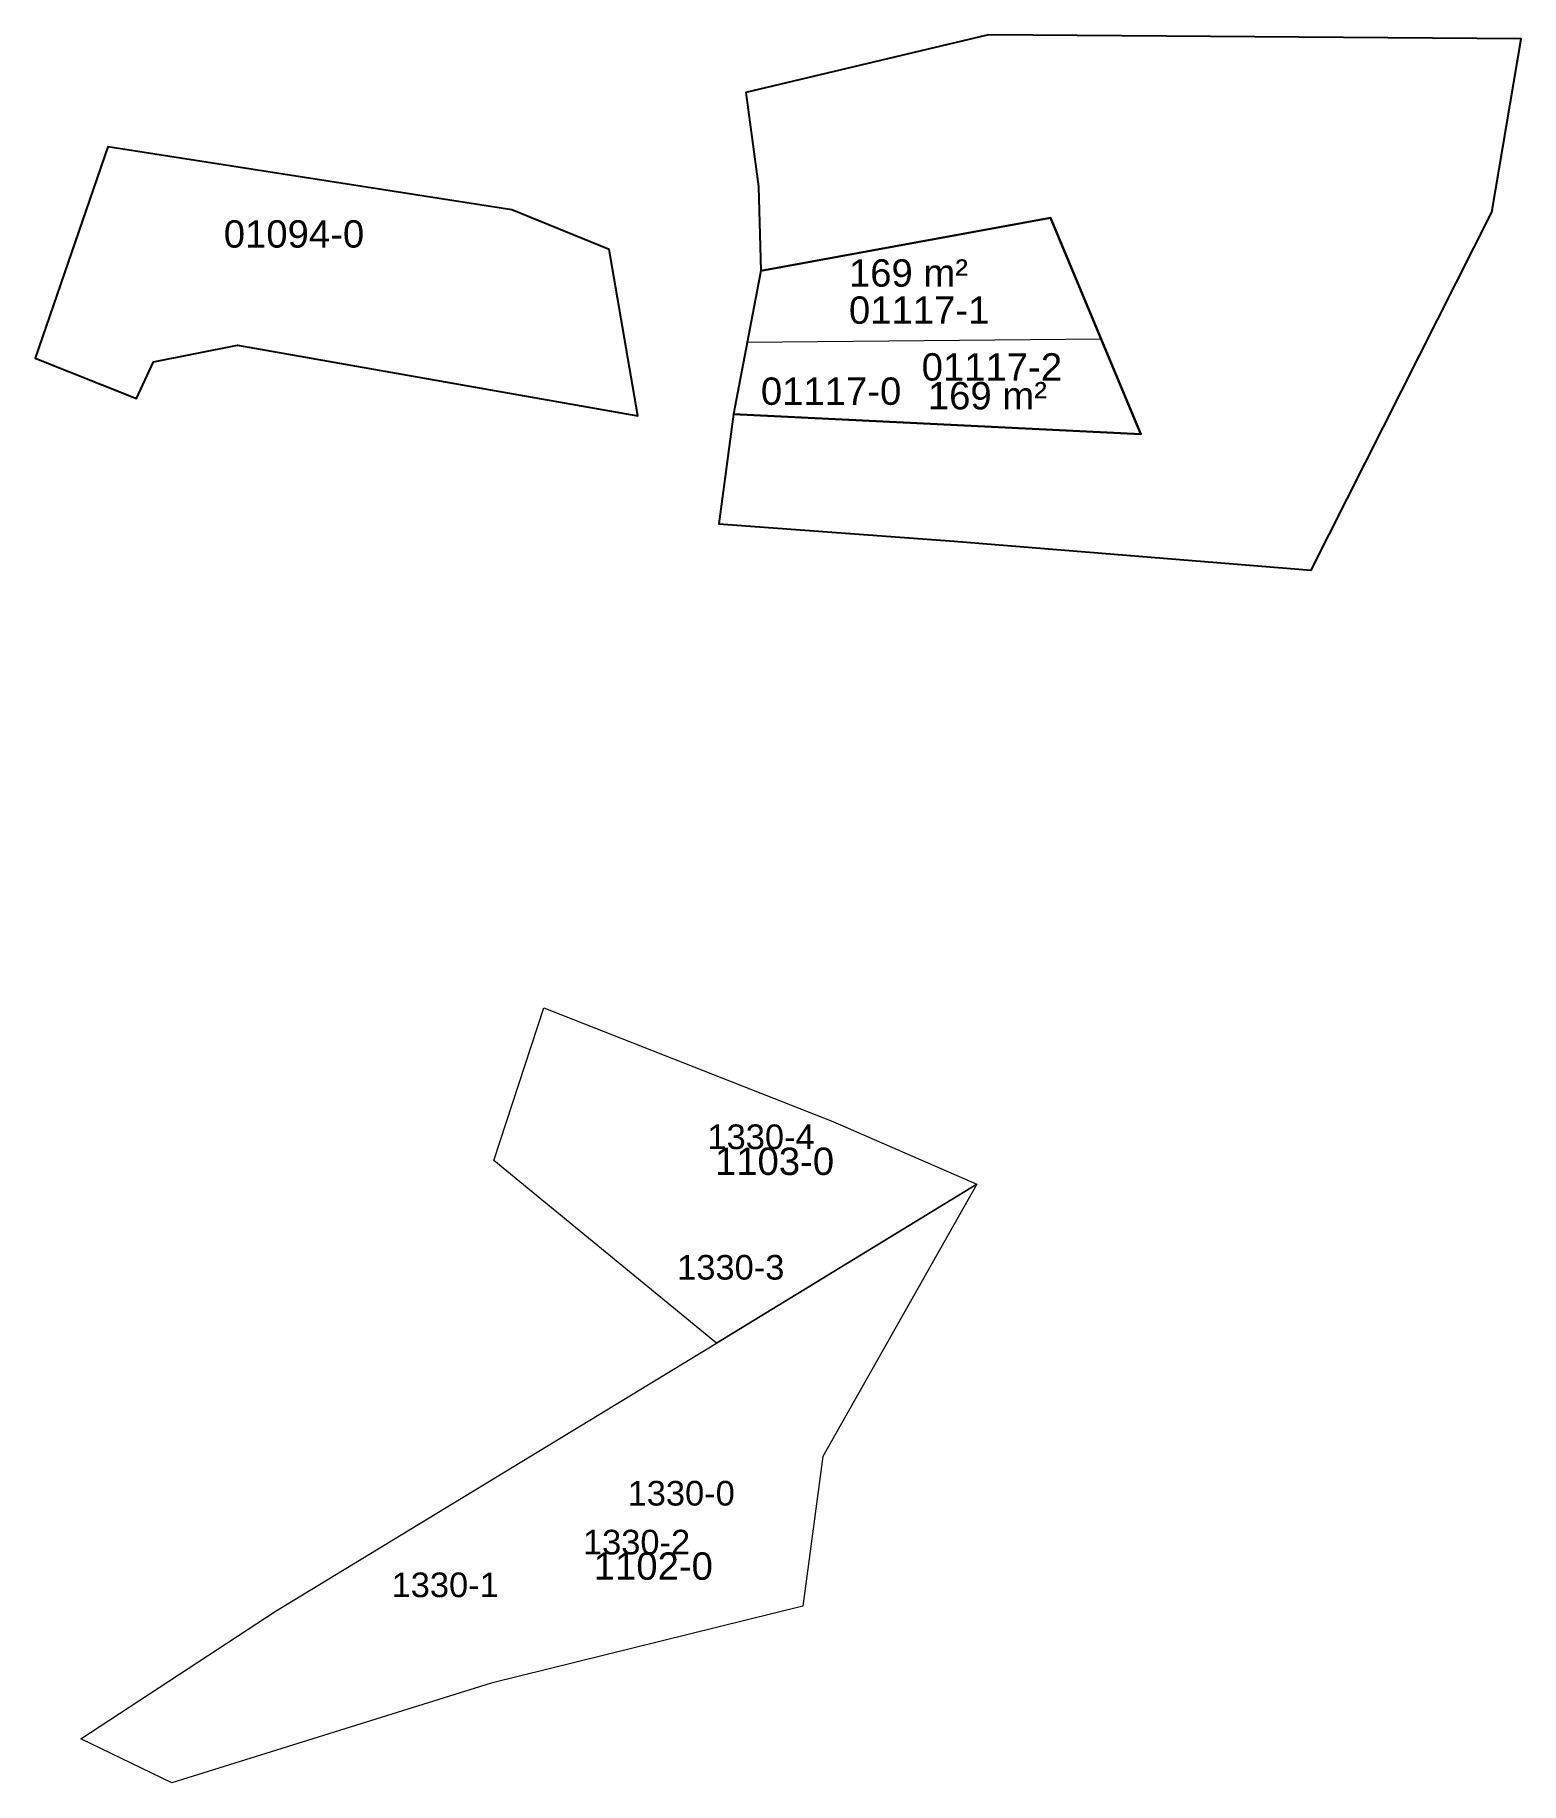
# Model space of a CAD drawing. Header units: metres. Extents: x 7510632 to 7511778, y 4687705 to 4689163.
# Drawn here: x 7511027.5 to 7511135.9, y 4688488.1 to 4688615.8 of the extents above; entities that cross this region are included whole.
import ezdxf

# ---------------------------------------------------------------- set-up
doc = ezdxf.new("R2010")
doc.units = ezdxf.units.M
for name, color, linetype, lineweight in [('Ndarje e re', 1, 'Continuous', 0), ('Nr Parceles Baze', 7, 'Continuous', 0), ('Nr-Ri', 1, 'Continuous', 0), ('Parc-Re', 1, 'Continuous', 0), ('Parcela Baze', 7, 'Continuous', 0)]:
    doc.layers.add(name, color=color, linetype=linetype, lineweight=lineweight)
doc.styles.get("Standard").update_dxf_attribs({"font": 'arial.ttf'})

msp = doc.modelspace()

# ---------------------------------------------------------------- texts
at = {"layer": 'Ndarje e re'}
for s, p in [('169 m²', (7511086.88, 4688597.4)), ('01117-1', (7511086.88, 4688594.69)), ('01117-2', (7511092.19, 4688590.54)), ('169 m²', (7511092.64, 4688588.44))]:
    msp.add_text(s, height=2, dxfattribs=at).set_placement(p)
at = {"layer": 'Nr Parceles Baze'}
for s, p in [('01094-0', (7511041.24, 4688600.25)), ('01117-0', (7511080.45, 4688588.77)), ('1103-0', (7511077.1, 4688532.53)), ('1102-0', (7511068.25, 4688502.97))]:
    msp.add_text(s, height=2, dxfattribs=at).set_placement(p)
at = {"layer": 'Nr-Ri'}
for s, p in [('1330-4', (7511076.55, 4688534.42)), ('1330-3 ', (7511074.34, 4688524.89)), ('1330-2', (7511067.46, 4688504.82)), ('1330-1', (7511053.49, 4688501.7))]:
    msp.add_text(s, height=1.8, dxfattribs=at).set_placement(p)
at = {"layer": 'Parc-Re', "color": 0}
msp.add_text('1330-0', height=1.8, dxfattribs=at).set_placement((7511070.72, 4688508.39))

# ---------------------------------------------------------------- linework, layer by layer
at = {"layer": 'Ndarje e re', "flags": 128}
msp.add_lwpolyline([(7511105.3, 4688593.56), (7511079.45, 4688593.32)], dxfattribs=at)
at = {"layer": 'Parc-Re', "color": 0, "flags": 128}
for points in [[(7511096.21, 4688531.87), (7511084.97, 4688511.96), (7511083.51, 4688501.04), (7511060.75, 4688495.43), (7511037.46, 4688488.13), (7511030.8, 4688491.36), (7511045.07, 4688500.71), (7511077.22, 4688520.24), (7511060.95, 4688533.59), (7511064.61, 4688544.73), (7511085.71, 4688536.44)], [(7511077.22, 4688520.24), (7511060.95, 4688533.59), (7511064.61, 4688544.73), (7511085.71, 4688536.44), (7511096.21, 4688531.87), (7511084.97, 4688511.96), (7511083.51, 4688501.04), (7511060.75, 4688495.43), (7511037.46, 4688488.13), (7511030.8, 4688491.36), (7511045.07, 4688500.71)]]:
    msp.add_lwpolyline(points, close=True, dxfattribs=at)
at = {"layer": 'Parcela Baze', "lineweight": -3, "flags": 128}
for points in [[(7511133.81, 4688602.84), (7511135.95, 4688615.51), (7511097.08, 4688615.78), (7511079.36, 4688611.57), (7511080.29, 4688604.72), (7511080.44, 4688598.55), (7511101.6, 4688602.43), (7511108.2, 4688586.62), (7511078.46, 4688588.09), (7511077.37, 4688580.09), (7511094.56, 4688578.81), (7511120.62, 4688576.69)], [(7511069.37, 4688600.11), (7511062.26, 4688603), (7511032.78, 4688607.61), (7511027.46, 4688592.18), (7511034.87, 4688589.23), (7511036.11, 4688591.92), (7511042.24, 4688593.12), (7511071.48, 4688587.96)], [(7511101.6, 4688602.43), (7511080.44, 4688598.55), (7511078.46, 4688588.09), (7511108.2, 4688586.62)]]:
    msp.add_lwpolyline(points, close=True, dxfattribs=at)
at = {"layer": 'Parcela Baze', "flags": 128}
for points in [[(7511064.61, 4688544.73), (7511085.71, 4688536.44), (7511096.21, 4688531.87), (7511077.22, 4688520.24), (7511060.95, 4688533.59), (7511064.61, 4688544.73)], [(7511037.46, 4688488.13), (7511030.8, 4688491.36), (7511045.07, 4688500.71), (7511077.22, 4688520.24), (7511096.21, 4688531.87), (7511084.97, 4688511.96), (7511083.51, 4688501.04), (7511060.75, 4688495.43), (7511037.46, 4688488.13)]]:
    msp.add_lwpolyline(points, dxfattribs=at)

msp.set_redraw_order([(e.dxf.handle, doc.entitydb.next_handle()) for e in msp.query("TEXT MTEXT ATTDEF DIMENSION ARC_DIMENSION")])  # texts and dimensions are drawn at this point

doc.saveas('drawing.dxf')
